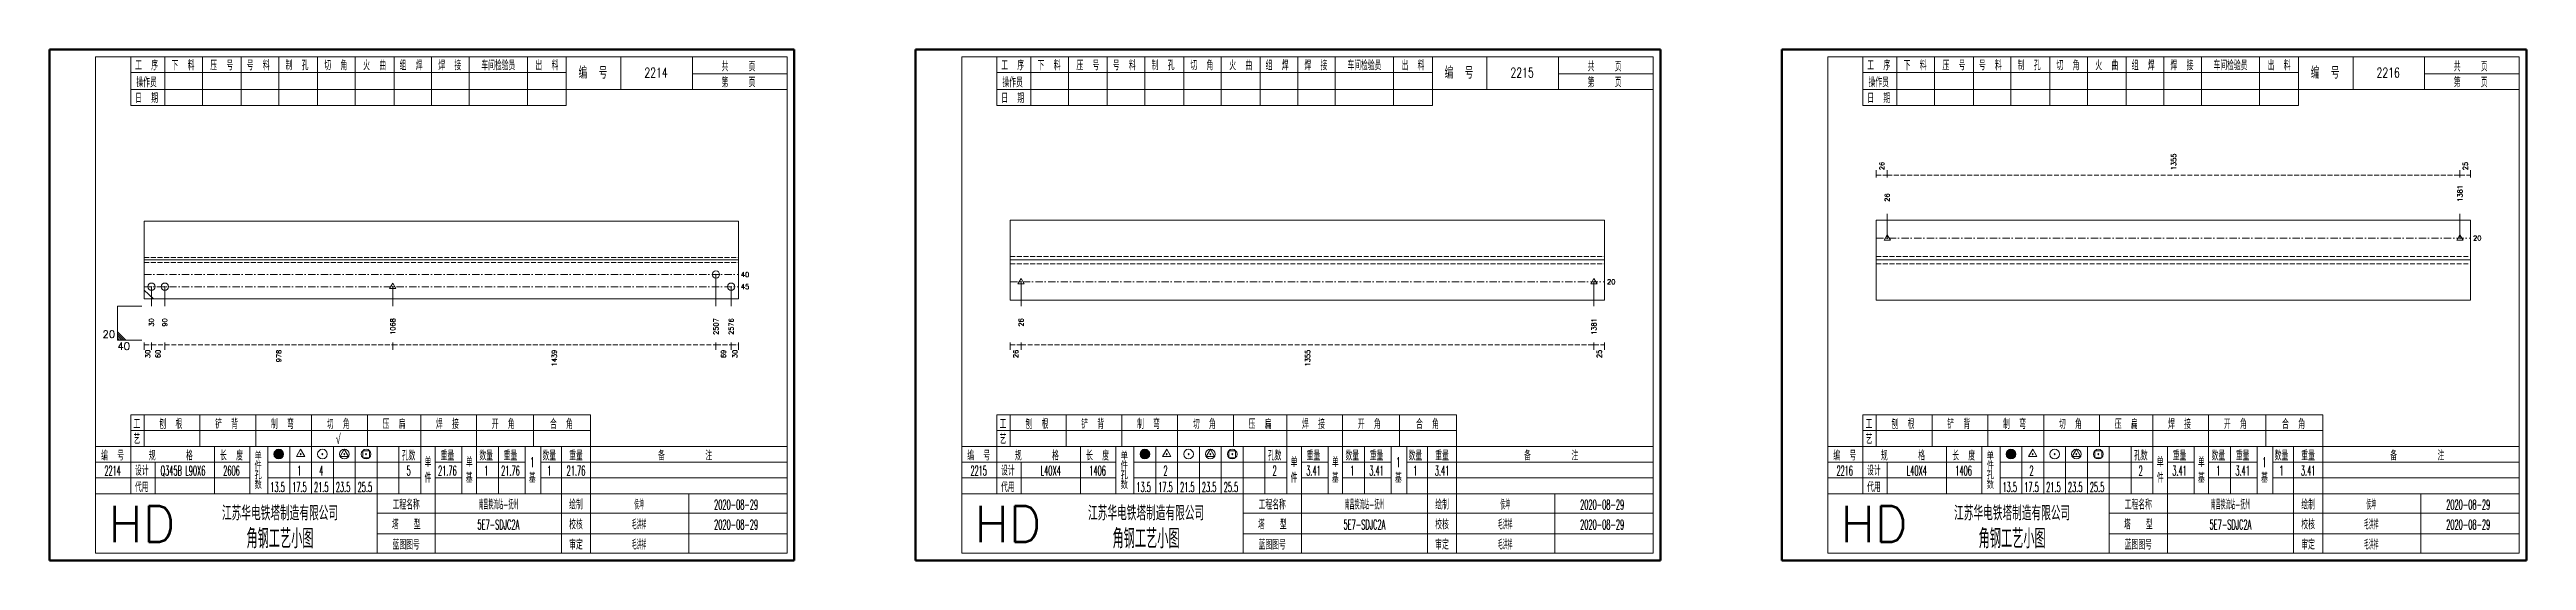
# Model space of a CAD drawing. Extents: x 0 to 5305, y 0 to 1513.
# Drawn here: x 4284 to 5305, y 1042 to 1252 of the extents above; entities that cross this region are included whole.
import ezdxf
from ezdxf.enums import TextEntityAlignment as Align

# ---------------------------------------------------------------- set-up
doc = ezdxf.new("R2010")
doc.units = 0
doc.header["$MEASUREMENT"] = 0
doc.linetypes.add('一点画线', pattern=[5.2, 3, -1, 0.2, -1])
doc.linetypes.add('虚线', pattern=[2.75, 2, -0.75])
doc.layers.get('0').update_dxf_attribs({"linetype": 'CONTINUOUS', "lineweight": 25})
doc.layers.add('1', color=7, linetype='CONTINUOUS', lineweight=25)
doc.layers.add('4', color=7, linetype='CONTINUOUS', lineweight=25)
doc.styles.get("Standard").update_dxf_attribs({"font": 'simplex.shx', "width": 0.7, "height": 3, "bigfont": 'gbhzfs.shx'})

msp = doc.modelspace()

# ---------------------------------------------------------------- texts
at = {"color": 8, "linetype": 'Continuous', "lineweight": 9}
for s, p in [('26', (5039.3, 1202.8)), ('1355', (5159.6, 1202.8)), ('25', (5279.8, 1202.8))]:
    msp.add_text(s, height=2, rotation=90, dxfattribs=at).set_placement(p, align=Align.MIDDLE_LEFT)
at = {"color": 7, "linetype": 'Continuous', "lineweight": 13}
for s, p in [('1381', (5277.6, 1189.8)), ('26', (5041.5, 1189.8))]:
    msp.add_text(s, height=2, rotation=90, dxfattribs=at).set_placement(p, align=Align.MIDDLE_LEFT)
for s, p in [('20', (5283, 1174.8)), ('40', (4569, 1159.8)), ('45', (4569, 1154.8)), ('20', (4926, 1156.8))]:
    msp.add_text(s, height=2, dxfattribs=at).set_placement(p, align=Align.MIDDLE_LEFT)
msp.add_text('20', height=3, dxfattribs=at).set_placement((4311, 1132.8), align=Align.BOTTOM_RIGHT)
msp.add_text('40', height=3, dxfattribs=at).set_placement((4312, 1131.8), align=Align.TOP_LEFT)
at = {"color": 8, "linetype": 'Continuous', "lineweight": 9}
for s, p in [('30', (4324.5, 1128.8)), ('60', (4328.7, 1128.8)), ('978', (4378.5, 1128.8)), ('1439', (4492.1, 1128.8)), ('69', (4561.8, 1128.8)), ('30', (4566.5, 1128.8)), ('26', (4682.3, 1128.8)), ('1355', (4802.6, 1128.8)), ('25', (4922.8, 1128.8))]:
    msp.add_text(s, height=2, rotation=90, dxfattribs=at).set_placement(p, align=Align.MIDDLE_RIGHT)
at = {"layer": '1', "color": 7, "linetype": 'Continuous', "lineweight": 13}
for s, p in [('30', (4326, 1141.8)), ('90', (4331.5, 1141.8)), ('1068', (4425.5, 1141.8)), ('2507', (4558.7, 1141.8)), ('2576', (4565, 1141.8)), ('26', (4684.5, 1141.8)), ('1381', (4920.6, 1141.8))]:
    msp.add_text(s, height=2, rotation=90, dxfattribs=at).set_placement(p, align=Align.MIDDLE_RIGHT)
at = {"layer": '4', "color": 1, "linetype": 'Continuous', "lineweight": 13}
for s, height, width, p in [('工  序', 4, 0.7, (4324, 1246)), ('下  料', 4, 0.7, (4339, 1246)), ('压  号', 4, 0.7, (4355, 1246)), ('号  料', 4, 0.7, (4370, 1246)), ('制  孔', 4, 0.7, (4386, 1246)), ('切  角', 4, 0.7, (4402, 1246)), ('火  曲', 4, 0.7, (4418, 1246)), ('组  焊', 4, 0.7, (4433, 1246)), ('焊  接', 4, 0.7, (4449, 1246)), ('车间检验员', 4, 0.7, (4469, 1246)), ('出  料', 4, 0.7, (4489, 1246)), ('编  号', 5, 0.7, (4508, 1243)), ('共    页', 4, 0.7, (4568, 1245.5)), ('工  序', 4, 0.7, (4681, 1246)), ('下  料', 4, 0.7, (4696, 1246)), ('压  号', 4, 0.7, (4712, 1246)), ('号  料', 4, 0.7, (4727, 1246)), ('制  孔', 4, 0.7, (4743, 1246)), ('切  角', 4, 0.7, (4759, 1246)), ('火  曲', 4, 0.7, (4775, 1246)), ('组  焊', 4, 0.7, (4790, 1246)), ('焊  接', 4, 0.7, (4806, 1246)), ('车间检验员', 4, 0.7, (4826, 1246)), ('出  料', 4, 0.7, (4846, 1246)), ('编  号', 5, 0.7, (4865, 1243)), ('共    页', 4, 0.7, (4925, 1245.5)), ('工  序', 4, 0.7, (5038, 1246)), ('下  料', 4, 0.7, (5053, 1246)), ('压  号', 4, 0.7, (5069, 1246)), ('号  料', 4, 0.7, (5084, 1246)), ('制  孔', 4, 0.7, (5100, 1246)), ('切  角', 4, 0.7, (5116, 1246)), ('火  曲', 4, 0.7, (5132, 1246)), ('组  焊', 4, 0.7, (5147, 1246)), ('焊  接', 4, 0.7, (5163, 1246)), ('车间检验员', 4, 0.7, (5183, 1246)), ('出  料', 4, 0.7, (5203, 1246)), ('编  号', 5, 0.7, (5222, 1243)), ('共    页', 4, 0.7, (5282, 1245.5)), ('操作员', 4, 0.7, (4324, 1239)), ('2214', 4, 0.7, (4534, 1243)), ('第    页', 4, 0.7, (4568, 1239)), ('操作员', 4, 0.7, (4681, 1239)), ('2215', 4, 0.7, (4891, 1243)), ('第    页', 4, 0.7, (4925, 1239)), ('操作员', 4, 0.7, (5038, 1239)), ('2216', 4, 0.7, (5248, 1243)), ('第    页', 4, 0.7, (5282, 1239)), ('日  期', 4, 0.7, (4324, 1232.5)), ('日  期', 4, 0.7, (4681, 1232.5)), ('日  期', 4, 0.7, (5038, 1232.5)), ('工', 4, 0.7, (4320, 1098.2)), ('艺', 4, 0.7, (4320, 1092)), ('刨  根', 4, 0.7, (4334, 1098.2)), ('铲  背', 4, 0.7, (4357, 1098.2)), ('制  弯', 4, 0.7, (4380, 1098.2)), ('切  角', 4, 0.7, (4403, 1098.2)), ('√', 4, 0.7, (4403, 1092)), ('压  扁', 4, 0.7, (4426, 1098.2)), ('焊  接', 4, 0.7, (4448, 1098.2)), ('开  角', 4, 0.7, (4471, 1098.2)), ('合  角', 4, 0.7, (4495, 1098.2)), ('工', 4, 0.7, (4677, 1098.2)), ('艺', 4, 0.7, (4677, 1092)), ('刨  根', 4, 0.7, (4691, 1098.2)), ('铲  背', 4, 0.7, (4714, 1098.2)), ('制  弯', 4, 0.7, (4737, 1098.2)), ('切  角', 4, 0.7, (4760, 1098.2)), ('压  扁', 4, 0.7, (4783, 1098.2)), ('焊  接', 4, 0.7, (4805, 1098.2)), ('开  角', 4, 0.7, (4828, 1098.2)), ('合  角', 4, 0.7, (4852, 1098.2)), ('工', 4, 0.7, (5034, 1098.2)), ('艺', 4, 0.7, (5034, 1092)), ('刨  根', 4, 0.7, (5048, 1098.2)), ('铲  背', 4, 0.7, (5071, 1098.2)), ('制  弯', 4, 0.7, (5094, 1098.2)), ('切  角', 4, 0.7, (5117, 1098.2)), ('压  扁', 4, 0.7, (5140, 1098.2)), ('焊  接', 4, 0.7, (5162, 1098.2)), ('开  角', 4, 0.7, (5185, 1098.2)), ('合  角', 4, 0.7, (5209, 1098.2)), ('编  号', 4, 0.7, (4310, 1085.2)), ('规      格', 4, 0.7, (4334, 1085.2)), ('长  度', 4, 0.7, (4359, 1085.2)), ('孔数', 4, 0.7, (4432, 1085.2)), ('单', 4, 0.7, (4440, 1082.5)), ('重量', 4, 0.7, (4448, 1085.2)), ('单', 4, 0.7, (4457, 1082.5)), ('数量', 4, 0.7, (4464, 1085.2)), ('重量', 4, 0.7, (4474, 1085.2)), ('1', 4, 0.5, (4483, 1082.5)), ('数量', 4, 0.7, (4490, 1085.2)), ('重量', 4, 0.7, (4501, 1085.2)), ('备        注', 4, 0.7, (4546, 1085.2)), ('编  号', 4, 0.7, (4667, 1085.2)), ('规      格', 4, 0.7, (4691, 1085.2)), ('长  度', 4, 0.7, (4716, 1085.2)), ('孔数', 4, 0.7, (4789, 1085.2)), ('单', 4, 0.7, (4797, 1082.5)), ('重量', 4, 0.7, (4805, 1085.2)), ('单', 4, 0.7, (4814, 1082.5)), ('数量', 4, 0.7, (4821, 1085.2)), ('重量', 4, 0.7, (4831, 1085.2)), ('1', 4, 0.5, (4840, 1082.5)), ('数量', 4, 0.7, (4847, 1085.2)), ('重量', 4, 0.7, (4858, 1085.2)), ('备        注', 4, 0.7, (4903, 1085.2)), ('编  号', 4, 0.7, (5024, 1085.2)), ('规      格', 4, 0.7, (5048, 1085.2)), ('长  度', 4, 0.7, (5073, 1085.2)), ('孔数', 4, 0.7, (5146, 1085.2)), ('单', 4, 0.7, (5154, 1082.5)), ('重量', 4, 0.7, (5162, 1085.2)), ('单', 4, 0.7, (5171, 1082.5)), ('数量', 4, 0.7, (5178, 1085.2)), ('重量', 4, 0.7, (5188, 1085.2)), ('1', 4, 0.5, (5197, 1082.5)), ('数量', 4, 0.7, (5204, 1085.2)), ('重量', 4, 0.7, (5215, 1085.2)), ('备        注', 4, 0.7, (5260, 1085.2)), ('2214', 4, 0.4, (4310, 1079)), ('代用', 4, 0.7, (4322, 1072.2)), ('设计', 4, 0.7, (4322, 1079)), ('Q345B L90X6', 4, 0.5, (4339, 1079)), ('2606', 4, 0.5, (4359, 1079)), ('13.5', 4, 0.5, (4378, 1072.2)), ('17.5', 4, 0.5, (4387, 1072.2)), ('1', 4, 0.5, (4387, 1079)), ('21.5', 4, 0.5, (4396, 1072.2)), ('4', 4, 0.5, (4396, 1079)), ('23.5', 4, 0.5, (4405, 1072.2)), ('25.5', 4, 0.5, (4414, 1072.2)), ('5', 4, 0.5, (4432, 1079)), ('件', 4, 0.7, (4440, 1076)), ('21.76', 4, 0.5, (4448, 1079)), ('基', 4, 0.7, (4457, 1076)), ('1', 4, 0.5, (4464, 1079)), ('21.76', 4, 0.5, (4474, 1079)), ('基', 4, 0.7, (4483, 1076)), ('1', 4, 0.7, (4490, 1079)), ('21.76', 4, 0.5, (4501, 1079)), ('2215', 4, 0.4, (4667, 1079)), ('代用', 4, 0.7, (4679, 1072.2)), ('设计', 4, 0.7, (4679, 1079)), (' L40X4', 4, 0.5, (4696, 1079)), ('1406', 4, 0.5, (4716, 1079)), ('13.5', 4, 0.5, (4735, 1072.2)), ('17.5', 4, 0.5, (4744, 1072.2)), ('2', 4, 0.5, (4744, 1079)), ('21.5', 4, 0.5, (4753, 1072.2)), ('23.5', 4, 0.5, (4762, 1072.2)), ('25.5', 4, 0.5, (4771, 1072.2)), ('2', 4, 0.5, (4789, 1079)), ('件', 4, 0.7, (4797, 1076)), ('3.41', 4, 0.5, (4805, 1079)), ('基', 4, 0.7, (4814, 1076)), ('1', 4, 0.5, (4821, 1079)), ('3.41', 4, 0.5, (4831, 1079)), ('基', 4, 0.7, (4840, 1076)), ('1', 4, 0.7, (4847, 1079)), ('3.41', 4, 0.5, (4858, 1079)), ('2216', 4, 0.4, (5024, 1079)), ('代用', 4, 0.7, (5036, 1072.2)), ('设计', 4, 0.7, (5036, 1079)), (' L40X4', 4, 0.5, (5053, 1079)), ('1406', 4, 0.5, (5073, 1079)), ('13.5', 4, 0.5, (5092, 1072.2)), ('17.5', 4, 0.5, (5101, 1072.2)), ('2', 4, 0.5, (5101, 1079)), ('21.5', 4, 0.5, (5110, 1072.2)), ('23.5', 4, 0.5, (5119, 1072.2)), ('25.5', 4, 0.5, (5128, 1072.2)), ('2', 4, 0.5, (5146, 1079)), ('件', 4, 0.7, (5154, 1076)), ('3.41', 4, 0.5, (5162, 1079)), ('基', 4, 0.7, (5171, 1076)), ('1', 4, 0.5, (5178, 1079)), ('3.41', 4, 0.5, (5188, 1079)), ('基', 4, 0.7, (5197, 1076)), ('1', 4, 0.7, (5204, 1079)), ('3.41', 4, 0.5, (5215, 1079)), ('江苏华电铁塔制造有限公司', 6, 0.7, (4379, 1061.5)), ('工程名称', 4, 0.7, (4431, 1065)), ('南昌换流站-抚州', 4, 0.5, (4469, 1065)), ('绘制', 4, 0.7, (4501, 1065)), ('侯坤', 4, 0.5, (4527, 1065)), ('2020-08-29', 4, 0.5, (4567, 1065)), ('江苏华电铁塔制造有限公司', 6, 0.7, (4736, 1061.5)), ('工程名称', 4, 0.7, (4788, 1065)), ('南昌换流站-抚州', 4, 0.5, (4826, 1065)), ('绘制', 4, 0.7, (4858, 1065)), ('侯坤', 4, 0.5, (4884, 1065)), ('2020-08-29', 4, 0.5, (4924, 1065)), ('江苏华电铁塔制造有限公司', 6, 0.7, (5093, 1061.5)), ('工程名称', 4, 0.7, (5145, 1065)), ('南昌换流站-抚州', 4, 0.5, (5183, 1065)), ('绘制', 4, 0.7, (5215, 1065)), ('侯坤', 4, 0.5, (5241, 1065)), ('2020-08-29', 4, 0.5, (5281, 1065)), ('角钢工艺小图', 8, 0.8, (4379, 1051)), ('塔   型', 4, 0.7, (4431, 1056.8)), ('5E7-SDJC2A', 4, 0.5, (4469, 1056.8)), ('校核', 4, 0.7, (4501, 1056.8)), ('毛洪祥', 4, 0.5, (4527, 1056.8)), ('2020-08-29', 4, 0.5, (4567, 1056.8)), ('角钢工艺小图', 8, 0.8, (4736, 1051)), ('塔   型', 4, 0.7, (4788, 1056.8)), ('5E7-SDJC2A', 4, 0.5, (4826, 1056.8)), ('校核', 4, 0.7, (4858, 1056.8)), ('毛洪祥', 4, 0.5, (4884, 1056.8)), ('2020-08-29', 4, 0.5, (4924, 1056.8)), ('角钢工艺小图', 8, 0.8, (5093, 1051)), ('塔   型', 4, 0.7, (5145, 1056.8)), ('5E7-SDJC2A', 4, 0.5, (5183, 1056.8)), ('校核', 4, 0.7, (5215, 1056.8)), ('毛洪祥', 4, 0.5, (5241, 1056.8)), ('2020-08-29', 4, 0.5, (5281, 1056.8)), ('蓝图图号', 4, 0.7, (4431, 1048.5)), ('审定', 4, 0.7, (4501, 1048.5)), ('毛洪祥', 4, 0.5, (4527, 1048.5)), ('蓝图图号', 4, 0.7, (4788, 1048.5)), ('审定', 4, 0.7, (4858, 1048.5)), ('毛洪祥', 4, 0.5, (4884, 1048.5)), ('蓝图图号', 4, 0.7, (5145, 1048.5)), ('审定', 4, 0.7, (5215, 1048.5)), ('毛洪祥', 4, 0.5, (5241, 1048.5))]:
    msp.add_text(s, height=height, dxfattribs=dict(at, width=width)).set_placement(p, align=Align.MIDDLE_CENTER)
for s, height, p in [('单', 3, (4370, 1085)), ('件', 3, (4370, 1081)), ('单', 3, (4727, 1085)), ('件', 3, (4727, 1081)), ('单', 3, (5084, 1085)), ('件', 3, (5084, 1081)), ('孔', 3, (4370, 1077)), ('数', 3, (4370, 1073)), ('孔', 3, (4727, 1077)), ('数', 3, (4727, 1073)), ('孔', 3, (5084, 1077)), ('数', 3, (5084, 1073)), ('HD', 15, (4322, 1057)), ('HD', 15, (4679, 1057)), ('HD', 15, (5036, 1057))]:
    msp.add_text(s, height=height, dxfattribs=at).set_placement(p, align=Align.MIDDLE_CENTER)

# ---------------------------------------------------------------- linework, layer by layer
at = {"color": 8, "linetype": 'Continuous', "lineweight": 9}
for p, q in [((5037, 1199.8), (5037, 1202.8)), ((5041.5, 1199.8), (5041.5, 1202.8)), ((5041.5, 1199.8), (5041.5, 1202.8)), ((5277.6, 1199.8), (5277.6, 1202.8)), ((5277.6, 1199.8), (5277.6, 1202.8)), ((5282, 1199.8), (5282, 1202.8)), ((4323, 1131.8), (4323, 1128.8)), ((4326, 1131.8), (4326, 1128.8)), ((4326, 1131.8), (4326, 1128.8)), ((4331.5, 1131.8), (4331.5, 1128.8)), ((4331.5, 1131.8), (4331.5, 1128.8)), ((4425.5, 1131.8), (4425.5, 1128.8)), ((4425.5, 1131.8), (4425.5, 1128.8)), ((4558.7, 1131.8), (4558.7, 1128.8)), ((4558.7, 1131.8), (4558.7, 1128.8)), ((4565, 1131.8), (4565, 1128.8)), ((4565, 1131.8), (4565, 1128.8)), ((4568, 1131.8), (4568, 1128.8)), ((4680, 1131.8), (4680, 1128.8)), ((4684.5, 1131.8), (4684.5, 1128.8)), ((4684.5, 1131.8), (4684.5, 1128.8)), ((4920.6, 1131.8), (4920.6, 1128.8)), ((4920.6, 1131.8), (4920.6, 1128.8)), ((4925, 1131.8), (4925, 1128.8))]:
    msp.add_line(p, q, dxfattribs=at)
at = {"color": 8, "linetype": '虚线', "lineweight": 9}
for p, q in [((5037, 1200.8), (5041.5, 1200.8)), ((5041.5, 1200.8), (5277.6, 1200.8)), ((5277.6, 1200.8), (5282, 1200.8)), ((4323, 1130.8), (4326, 1130.8)), ((4326, 1130.8), (4331.5, 1130.8)), ((4331.5, 1130.8), (4425.5, 1130.8)), ((4425.5, 1130.8), (4558.7, 1130.8)), ((4558.7, 1130.8), (4565, 1130.8)), ((4565, 1130.8), (4568, 1130.8)), ((4680, 1130.8), (4684.5, 1130.8)), ((4684.5, 1130.8), (4920.6, 1130.8)), ((4920.6, 1130.8), (4925, 1130.8))]:
    msp.add_line(p, q, dxfattribs=at)
at = {"color": 7, "linetype": 'Continuous', "lineweight": 13}
for p, q in [((5041.5, 1174.8), (5041.5, 1184.8)), ((5277.6, 1174.8), (5277.6, 1184.8)), ((5041.5, 1176.2), (5040.2, 1174)), ((5041.4, 1174.6), (5041.7, 1174.9)), ((5041.7, 1174.6), (5041.4, 1174.9)), ((5042.8, 1174), (5041.5, 1176.2)), ((5277.6, 1176.2), (5276.3, 1174)), ((5277.5, 1174.6), (5277.8, 1174.9)), ((5277.8, 1174.6), (5277.5, 1174.9)), ((5278.9, 1174), (5277.6, 1176.2)), ((5040.2, 1174), (5042.8, 1174)), ((5276.3, 1174), (5278.9, 1174)), ((4326, 1154.8), (4326, 1146.8)), ((4331.5, 1154.8), (4331.5, 1146.8)), ((4425.5, 1154.8), (4425.5, 1146.8)), ((4558.7, 1159.8), (4558.7, 1146.8)), ((4565, 1154.8), (4565, 1146.8)), ((4684.5, 1156.8), (4684.5, 1146.8)), ((4920.6, 1156.8), (4920.6, 1146.8)), ((4312, 1146.8), (4322, 1146.8)), ((4312, 1146.8), (4312, 1132.8)), ((4323, 1153.3), (4326.8, 1149.8)), ((4315.5, 1132.8), (4312, 1136.2)), ((4314.6, 1132.8), (4312, 1135.4)), ((4313.8, 1132.8), (4312, 1134.5)), ((4312.9, 1132.8), (4312, 1133.6)), ((4312, 1132.8), (4322, 1132.8))]:
    msp.add_line(p, q, dxfattribs=at)
at = {"color": 7, "linetype": 'Continuous', "lineweight": 18}
for p, q in [((4323, 1181.8), (4323, 1149.8)), ((4323, 1181.8), (4568, 1181.8)), ((4568, 1181.8), (4568, 1149.8)), ((4680, 1182.2), (4680, 1149.2)), ((4680, 1182.2), (4925, 1182.2)), ((4925, 1182.2), (4925, 1149.2)), ((5037, 1182.2), (5037, 1149.2)), ((5037, 1182.2), (5282, 1182.2)), ((5282, 1182.2), (5282, 1149.2)), ((4323, 1165.8), (4568, 1165.8)), ((4680, 1165.8), (4925, 1165.8)), ((5037, 1165.8), (5282, 1165.8))]:
    msp.add_line(p, q, dxfattribs=at)
at = {"color": 3, "linetype": '一点画线', "lineweight": 13}
for p, q in [((5037, 1174.8), (5282, 1174.8)), ((4323, 1159.8), (4568, 1159.8)), ((4323, 1154.8), (4568, 1154.8)), ((4680, 1156.8), (4925, 1156.8))]:
    msp.add_line(p, q, dxfattribs=at)
at = {"color": 1, "linetype": '虚线', "lineweight": 18}
for p, q in [((4323, 1166.8), (4568, 1166.8)), ((4323, 1164.8), (4568, 1164.8)), ((4680, 1167.2), (4925, 1167.2)), ((4680, 1164.2), (4925, 1164.2)), ((5037, 1167.2), (5282, 1167.2)), ((5037, 1164.2), (5282, 1164.2))]:
    msp.add_line(p, q, dxfattribs=at)
at = {"layer": '1', "color": 7, "linetype": 'Continuous', "lineweight": 13}
for p, q in [((4325.9, 1154.6), (4326.1, 1154.9)), ((4326.1, 1154.6), (4325.9, 1154.9)), ((4331.3, 1154.6), (4331.6, 1154.9)), ((4331.6, 1154.6), (4331.3, 1154.9)), ((4425.5, 1156.2), (4424.2, 1154)), ((4424.2, 1154), (4426.8, 1154)), ((4425.3, 1154.6), (4425.6, 1154.9)), ((4425.6, 1154.6), (4425.3, 1154.9)), ((4426.8, 1154), (4425.5, 1156.2)), ((4558.5, 1159.6), (4558.8, 1159.9)), ((4558.8, 1159.6), (4558.5, 1159.9)), ((4564.9, 1154.6), (4565.1, 1154.9)), ((4565.1, 1154.6), (4564.9, 1154.9)), ((4684.5, 1158.2), (4683.2, 1156)), ((4683.2, 1156), (4685.8, 1156)), ((4684.4, 1156.6), (4684.7, 1156.9)), ((4684.7, 1156.6), (4684.4, 1156.9)), ((4685.8, 1156), (4684.5, 1158.2)), ((4920.6, 1158.2), (4919.3, 1156)), ((4919.3, 1156), (4921.9, 1156)), ((4920.5, 1156.6), (4920.8, 1156.9)), ((4920.8, 1156.6), (4920.5, 1156.9)), ((4921.9, 1156), (4920.6, 1158.2))]:
    msp.add_line(p, q, dxfattribs=at)
at = {"layer": '1', "color": 7, "linetype": 'Continuous', "lineweight": 18}
for p, q in [((4323, 1149.8), (4568, 1149.8)), ((4680, 1149.2), (4925, 1149.2)), ((5037, 1149.2), (5282, 1149.2))]:
    msp.add_line(p, q, dxfattribs=at)
at = {"layer": '1', "color": 7, "linetype": 'Continuous', "lineweight": 13}
for centre in [(4326, 1154.8), (4331.5, 1154.8), (4558.7, 1159.8), (4565, 1154.8)]:
    msp.add_circle(centre, 1.5, dxfattribs=at)
at = {"layer": '4', "color": 1, "linetype": 'Continuous', "lineweight": 50}
for p, q in [((4591, 1252.5), (4284, 1252.5)), ((4284, 1252.5), (4284, 1042)), ((4591, 1042), (4591, 1252.5)), ((4948, 1252.5), (4641, 1252.5)), ((4641, 1252.5), (4641, 1042)), ((4948, 1042), (4948, 1252.5)), ((5305, 1252.5), (4998, 1252.5)), ((4998, 1252.5), (4998, 1042)), ((5305, 1042), (5305, 1252.5)), ((4284, 1042), (4591, 1042)), ((4641, 1042), (4948, 1042)), ((4998, 1042), (5305, 1042))]:
    msp.add_line(p, q, dxfattribs=at)
at = {"layer": '4', "color": 1, "linetype": 'Continuous', "lineweight": 18}
for p, q in [((4588, 1249.5), (4303, 1249.5)), ((4303, 1249.5), (4303, 1045)), ((4317.5, 1249.5), (4317.5, 1229.5)), ((4331.5, 1249.5), (4331.5, 1229.5)), ((4347, 1249.5), (4347, 1229.5)), ((4363, 1249.5), (4363, 1229.5)), ((4378.5, 1249.5), (4378.5, 1229.5)), ((4394.5, 1249.5), (4394.5, 1229.5)), ((4410, 1249.5), (4410, 1229.5)), ((4426, 1249.5), (4426, 1229.5)), ((4441.5, 1249.5), (4441.5, 1229.5)), ((4457, 1249.5), (4457, 1229.5)), ((4481, 1249.5), (4481, 1229.5)), ((4497, 1249.5), (4497, 1229.5)), ((4519.5, 1249.5), (4519.5, 1236)), ((4549, 1249.5), (4549, 1236)), ((4588, 1045), (4588, 1249.5)), ((4945, 1249.5), (4660, 1249.5)), ((4660, 1249.5), (4660, 1045)), ((4674.5, 1249.5), (4674.5, 1229.5)), ((4688.5, 1249.5), (4688.5, 1229.5)), ((4704, 1249.5), (4704, 1229.5)), ((4720, 1249.5), (4720, 1229.5)), ((4735.5, 1249.5), (4735.5, 1229.5)), ((4751.5, 1249.5), (4751.5, 1229.5)), ((4767, 1249.5), (4767, 1229.5)), ((4783, 1249.5), (4783, 1229.5)), ((4798.5, 1249.5), (4798.5, 1229.5)), ((4814, 1249.5), (4814, 1229.5)), ((4838, 1249.5), (4838, 1229.5)), ((4854, 1249.5), (4854, 1229.5)), ((4876.5, 1249.5), (4876.5, 1236)), ((4906, 1249.5), (4906, 1236)), ((4945, 1045), (4945, 1249.5)), ((5302, 1249.5), (5017, 1249.5)), ((5017, 1249.5), (5017, 1045)), ((5031.5, 1249.5), (5031.5, 1229.5)), ((5045.5, 1249.5), (5045.5, 1229.5)), ((5061, 1249.5), (5061, 1229.5)), ((5077, 1249.5), (5077, 1229.5)), ((5092.5, 1249.5), (5092.5, 1229.5)), ((5108.5, 1249.5), (5108.5, 1229.5)), ((5124, 1249.5), (5124, 1229.5)), ((5140, 1249.5), (5140, 1229.5)), ((5155.5, 1249.5), (5155.5, 1229.5)), ((5171, 1249.5), (5171, 1229.5)), ((5195, 1249.5), (5195, 1229.5)), ((5211, 1249.5), (5211, 1229.5)), ((5233.5, 1249.5), (5233.5, 1236)), ((5263, 1249.5), (5263, 1236)), ((5302, 1045), (5302, 1249.5)), ((4317.5, 1243), (4497, 1243)), ((4317.5, 1236), (4588, 1236)), ((4549, 1242.5), (4588, 1242.5)), ((4674.5, 1243), (4854, 1243)), ((4674.5, 1236), (4945, 1236)), ((4906, 1242.5), (4945, 1242.5)), ((5031.5, 1243), (5211, 1243)), ((5031.5, 1236), (5302, 1236)), ((5263, 1242.5), (5302, 1242.5)), ((4317.5, 1229.5), (4497, 1229.5)), ((4674.5, 1229.5), (4854, 1229.5)), ((5031.5, 1229.5), (5211, 1229.5)), ((4317.5, 1102), (4507, 1102)), ((4317.5, 1102), (4317.5, 1089)), ((4317.5, 1095.5), (4507, 1095.5)), ((4323, 1102), (4323, 1089)), ((4346, 1102), (4346, 1089)), ((4369, 1102), (4369, 1089)), ((4392, 1102), (4392, 1089)), ((4415, 1102), (4415, 1089)), ((4437, 1102), (4437, 1089)), ((4460, 1102), (4460, 1089)), ((4483.5, 1102), (4483.5, 1089)), ((4507, 1102), (4507, 1089)), ((4674.5, 1102), (4864, 1102)), ((4674.5, 1102), (4674.5, 1089)), ((4674.5, 1095.5), (4864, 1095.5)), ((4680, 1102), (4680, 1089)), ((4703, 1102), (4703, 1089)), ((4726, 1102), (4726, 1089)), ((4749, 1102), (4749, 1089)), ((4772, 1102), (4772, 1089)), ((4794, 1102), (4794, 1089)), ((4817, 1102), (4817, 1089)), ((4840.5, 1102), (4840.5, 1089)), ((4864, 1102), (4864, 1089)), ((5031.5, 1102), (5221, 1102)), ((5031.5, 1102), (5031.5, 1089)), ((5031.5, 1095.5), (5221, 1095.5)), ((5037, 1102), (5037, 1089)), ((5060, 1102), (5060, 1089)), ((5083, 1102), (5083, 1089)), ((5106, 1102), (5106, 1089)), ((5129, 1102), (5129, 1089)), ((5151, 1102), (5151, 1089)), ((5174, 1102), (5174, 1089)), ((5197.5, 1102), (5197.5, 1089)), ((5221, 1102), (5221, 1089)), ((4303, 1089), (4588, 1089)), ((4303, 1082.5), (4366.5, 1082.5)), ((4317.5, 1089), (4317.5, 1069.5)), ((4327.5, 1082.5), (4327.5, 1069.5)), ((4352, 1089), (4352, 1069.5)), ((4366.5, 1089), (4366.5, 1069.5)), ((4374, 1089), (4374, 1069.5)), ((4374, 1082.5), (4437, 1082.5)), ((4383, 1089), (4383, 1069.5)), ((4392, 1089), (4392, 1069.5)), ((4401, 1089), (4401, 1069.5)), ((4410, 1089), (4410, 1069.5)), ((4419, 1089), (4419, 1069.5)), ((4428, 1089), (4428, 1069.5)), ((4437, 1089), (4437, 1069.5)), ((4443, 1089), (4443, 1069.5)), ((4443, 1082.5), (4454, 1082.5)), ((4454, 1089), (4454, 1069.5)), ((4460, 1089), (4460, 1069.5)), ((4460, 1082.5), (4480, 1082.5)), ((4469, 1089), (4469, 1069.5)), ((4480, 1089), (4480, 1069.5)), ((4486.5, 1089), (4486.5, 1069.5)), ((4486.5, 1082.5), (4588, 1082.5)), ((4495, 1089), (4495, 1069.5)), ((4507, 1089), (4507, 1069.5)), ((4660, 1089), (4945, 1089)), ((4660, 1082.5), (4723.5, 1082.5)), ((4674.5, 1089), (4674.5, 1069.5)), ((4684.5, 1082.5), (4684.5, 1069.5)), ((4709, 1089), (4709, 1069.5)), ((4723.5, 1089), (4723.5, 1069.5)), ((4731, 1089), (4731, 1069.5)), ((4731, 1082.5), (4794, 1082.5)), ((4740, 1089), (4740, 1069.5)), ((4749, 1089), (4749, 1069.5)), ((4758, 1089), (4758, 1069.5)), ((4767, 1089), (4767, 1069.5)), ((4776, 1089), (4776, 1069.5)), ((4785, 1089), (4785, 1069.5)), ((4794, 1089), (4794, 1069.5)), ((4800, 1089), (4800, 1069.5)), ((4800, 1082.5), (4811, 1082.5)), ((4811, 1089), (4811, 1069.5)), ((4817, 1089), (4817, 1069.5)), ((4817, 1082.5), (4837, 1082.5)), ((4826, 1089), (4826, 1069.5)), ((4837, 1089), (4837, 1069.5)), ((4843.5, 1089), (4843.5, 1069.5)), ((4843.5, 1082.5), (4945, 1082.5)), ((4852, 1089), (4852, 1069.5)), ((4864, 1089), (4864, 1069.5)), ((5017, 1089), (5302, 1089)), ((5017, 1082.5), (5080.5, 1082.5)), ((5031.5, 1089), (5031.5, 1069.5)), ((5041.5, 1082.5), (5041.5, 1069.5)), ((5066, 1089), (5066, 1069.5)), ((5080.5, 1089), (5080.5, 1069.5)), ((5088, 1089), (5088, 1069.5)), ((5088, 1082.5), (5151, 1082.5)), ((5097, 1089), (5097, 1069.5)), ((5106, 1089), (5106, 1069.5)), ((5115, 1089), (5115, 1069.5)), ((5124, 1089), (5124, 1069.5)), ((5133, 1089), (5133, 1069.5)), ((5142, 1089), (5142, 1069.5)), ((5151, 1089), (5151, 1069.5)), ((5157, 1089), (5157, 1069.5)), ((5157, 1082.5), (5168, 1082.5)), ((5168, 1089), (5168, 1069.5)), ((5174, 1089), (5174, 1069.5)), ((5174, 1082.5), (5194, 1082.5)), ((5183, 1089), (5183, 1069.5)), ((5194, 1089), (5194, 1069.5)), ((5200.5, 1089), (5200.5, 1069.5)), ((5200.5, 1082.5), (5302, 1082.5)), ((5209, 1089), (5209, 1069.5)), ((5221, 1089), (5221, 1069.5)), ((4303, 1076), (4366.5, 1076)), ((4374, 1076), (4437, 1076)), ((4443, 1076), (4454, 1076)), ((4460, 1076), (4480, 1076)), ((4486.5, 1076), (4588, 1076)), ((4660, 1076), (4723.5, 1076)), ((4731, 1076), (4794, 1076)), ((4800, 1076), (4811, 1076)), ((4817, 1076), (4837, 1076)), ((4843.5, 1076), (4945, 1076)), ((5017, 1076), (5080.5, 1076)), ((5088, 1076), (5151, 1076)), ((5157, 1076), (5168, 1076)), ((5174, 1076), (5194, 1076)), ((5200.5, 1076), (5302, 1076)), ((4303, 1069.5), (4588, 1069.5)), ((4419, 1069.5), (4419, 1045)), ((4443, 1069.5), (4443, 1045)), ((4495, 1069.5), (4495, 1045)), ((4507, 1069.5), (4507, 1045)), ((4547.5, 1069.5), (4547.5, 1045)), ((4660, 1069.5), (4945, 1069.5)), ((4776, 1069.5), (4776, 1045)), ((4800, 1069.5), (4800, 1045)), ((4852, 1069.5), (4852, 1045)), ((4864, 1069.5), (4864, 1045)), ((4904.5, 1069.5), (4904.5, 1045)), ((5017, 1069.5), (5302, 1069.5)), ((5133, 1069.5), (5133, 1045)), ((5157, 1069.5), (5157, 1045)), ((5209, 1069.5), (5209, 1045)), ((5221, 1069.5), (5221, 1045)), ((5261.5, 1069.5), (5261.5, 1045)), ((4419, 1061.5), (4588, 1061.5)), ((4419, 1053), (4588, 1053)), ((4776, 1061.5), (4945, 1061.5)), ((4776, 1053), (4945, 1053)), ((5133, 1061.5), (5302, 1061.5)), ((5133, 1053), (5302, 1053)), ((4303, 1045), (4588, 1045)), ((4660, 1045), (4945, 1045)), ((5017, 1045), (5302, 1045))]:
    msp.add_line(p, q, dxfattribs=at)
at = {"layer": '4', "color": 7, "linetype": 'Continuous', "lineweight": 13}
for p, q in [((4387.5, 1087.8), (4385.8, 1084.8)), ((4385.8, 1084.8), (4389.2, 1084.8)), ((4387.3, 1085.5), (4387.7, 1086)), ((4387.7, 1085.5), (4387.3, 1086)), ((4389.2, 1084.8), (4387.5, 1087.8)), ((4396.3, 1085.5), (4396.7, 1086)), ((4396.7, 1085.5), (4396.3, 1086)), ((4405.5, 1087.8), (4403.8, 1084.8)), ((4403.8, 1084.8), (4407.2, 1084.8)), ((4405.3, 1085.5), (4405.7, 1086)), ((4405.7, 1085.5), (4405.3, 1086)), ((4407.2, 1084.8), (4405.5, 1087.8)), ((4413.1, 1084.3), (4413.1, 1087.2)), ((4413.1, 1087.2), (4415.9, 1087.2)), ((4415.9, 1084.3), (4413.1, 1084.3)), ((4414.3, 1085.5), (4414.7, 1086)), ((4414.7, 1085.5), (4414.3, 1086)), ((4415.9, 1087.2), (4415.9, 1084.3)), ((4744.5, 1087.8), (4742.8, 1084.8)), ((4742.8, 1084.8), (4746.2, 1084.8)), ((4744.3, 1085.5), (4744.7, 1086)), ((4744.7, 1085.5), (4744.3, 1086)), ((4746.2, 1084.8), (4744.5, 1087.8)), ((4753.3, 1085.5), (4753.7, 1086)), ((4753.7, 1085.5), (4753.3, 1086)), ((4762.5, 1087.8), (4760.8, 1084.8)), ((4760.8, 1084.8), (4764.2, 1084.8)), ((4762.3, 1085.5), (4762.7, 1086)), ((4762.7, 1085.5), (4762.3, 1086)), ((4764.2, 1084.8), (4762.5, 1087.8)), ((4770.1, 1084.3), (4770.1, 1087.2)), ((4770.1, 1087.2), (4772.9, 1087.2)), ((4772.9, 1084.3), (4770.1, 1084.3)), ((4771.3, 1085.5), (4771.7, 1086)), ((4771.7, 1085.5), (4771.3, 1086)), ((4772.9, 1087.2), (4772.9, 1084.3)), ((5101.5, 1087.8), (5099.8, 1084.8)), ((5099.8, 1084.8), (5103.2, 1084.8)), ((5101.3, 1085.5), (5101.7, 1086)), ((5101.7, 1085.5), (5101.3, 1086)), ((5103.2, 1084.8), (5101.5, 1087.8)), ((5110.3, 1085.5), (5110.7, 1086)), ((5110.7, 1085.5), (5110.3, 1086)), ((5119.5, 1087.8), (5117.8, 1084.8)), ((5117.8, 1084.8), (5121.2, 1084.8)), ((5119.3, 1085.5), (5119.7, 1086)), ((5119.7, 1085.5), (5119.3, 1086)), ((5121.2, 1084.8), (5119.5, 1087.8)), ((5127.1, 1084.3), (5127.1, 1087.2)), ((5127.1, 1087.2), (5129.9, 1087.2)), ((5129.9, 1084.3), (5127.1, 1084.3)), ((5128.3, 1085.5), (5128.7, 1086)), ((5128.7, 1085.5), (5128.3, 1086)), ((5129.9, 1087.2), (5129.9, 1084.3))]:
    msp.add_line(p, q, dxfattribs=at)
for centre, radius in [((4378.5, 1085.8), 2), ((4378.5, 1085.8), 1.8), ((4378.5, 1085.8), 1.6), ((4378.5, 1085.8), 1.4), ((4378.5, 1085.8), 1.2), ((4378.5, 1085.8), 1), ((4378.5, 1085.8), 0.8), ((4378.5, 1085.8), 0.6), ((4378.5, 1085.8), 0.4), ((4378.5, 1085.8), 0.2), ((4396.5, 1085.8), 2), ((4405.5, 1085.8), 2), ((4414.5, 1085.8), 2), ((4735.5, 1085.8), 2), ((4735.5, 1085.8), 1.8), ((4735.5, 1085.8), 1.6), ((4735.5, 1085.8), 1.4), ((4735.5, 1085.8), 1.2), ((4735.5, 1085.8), 1), ((4735.5, 1085.8), 0.8), ((4735.5, 1085.8), 0.6), ((4735.5, 1085.8), 0.4), ((4735.5, 1085.8), 0.2), ((4753.5, 1085.8), 2), ((4762.5, 1085.8), 2), ((4771.5, 1085.8), 2), ((5092.5, 1085.8), 2), ((5092.5, 1085.8), 1.8), ((5092.5, 1085.8), 1.6), ((5092.5, 1085.8), 1.4), ((5092.5, 1085.8), 1.2), ((5092.5, 1085.8), 1), ((5092.5, 1085.8), 0.8), ((5092.5, 1085.8), 0.6), ((5092.5, 1085.8), 0.4), ((5092.5, 1085.8), 0.2), ((5110.5, 1085.8), 2), ((5119.5, 1085.8), 2), ((5128.5, 1085.8), 2)]:
    msp.add_circle(centre, radius, dxfattribs=at)

msp.set_redraw_order([(e.dxf.handle, doc.entitydb.next_handle()) for e in msp.query("TEXT MTEXT ATTDEF DIMENSION ARC_DIMENSION")])  # texts and dimensions are drawn at this point

doc.saveas('drawing.dxf')
